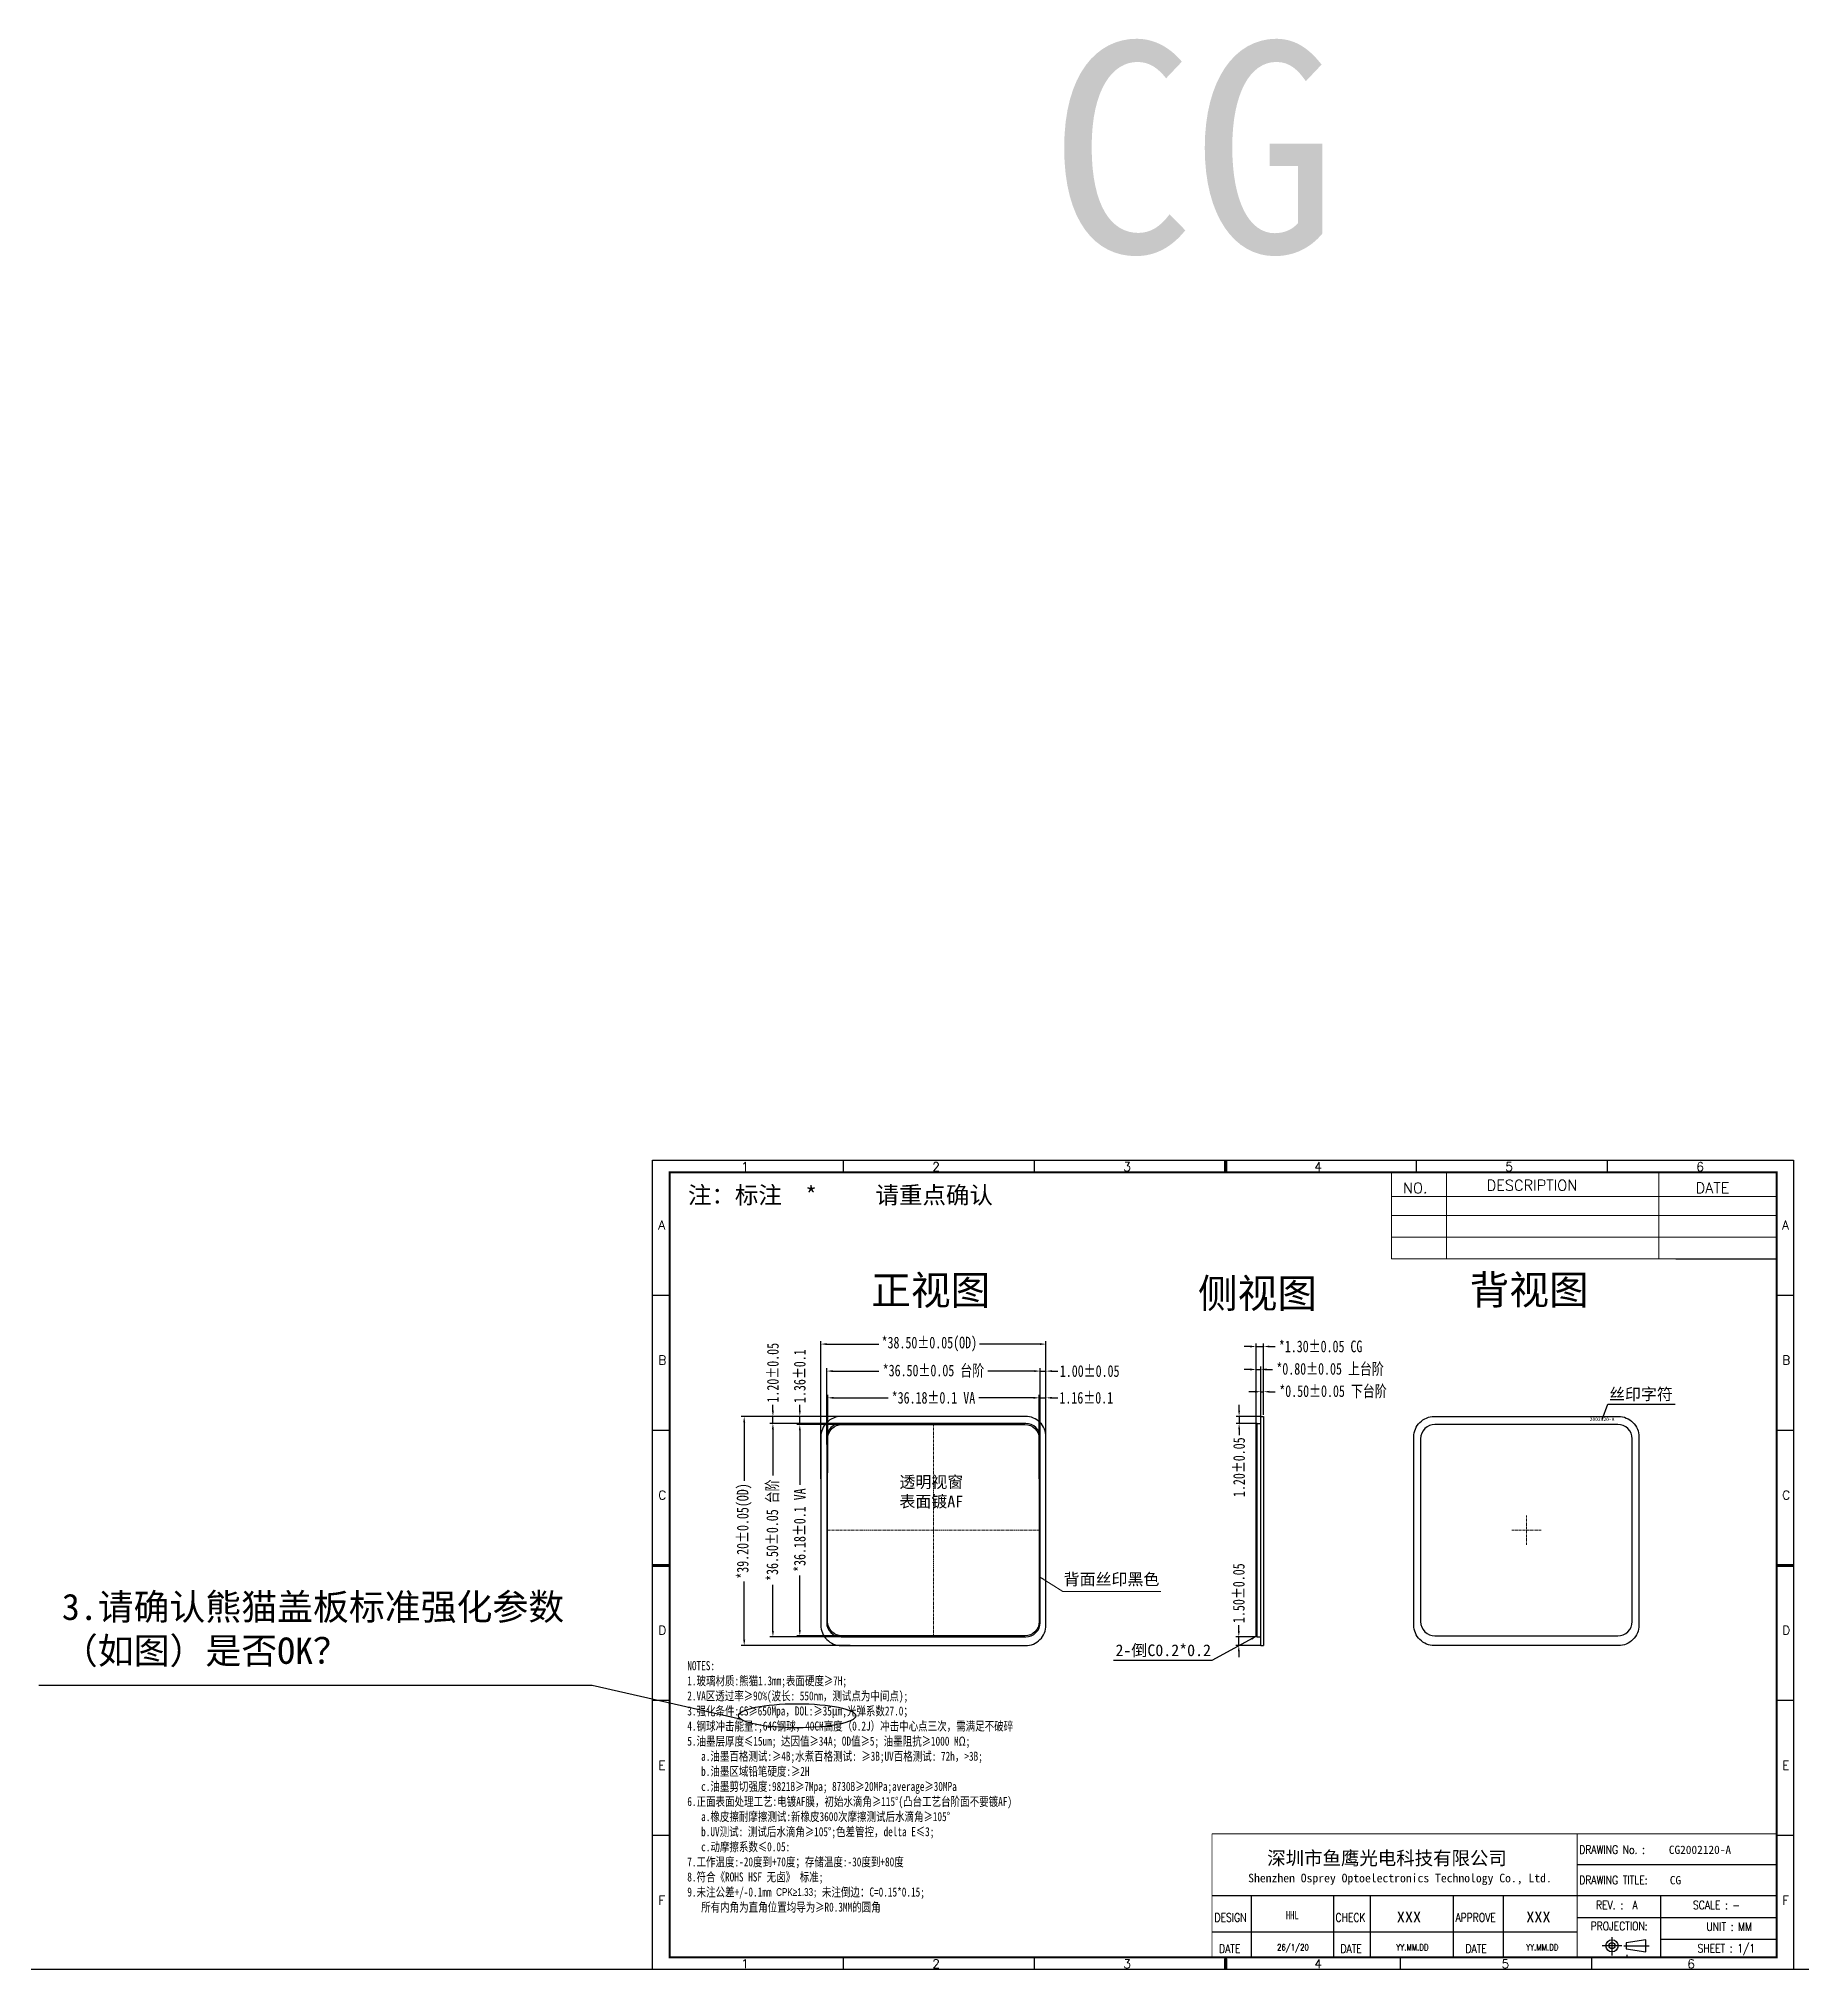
# Model space of a CAD drawing. Header units: millimetres. Extents: x -2596 to -724, y -1791 to -1070.
# Drawn here: x -2596.4 to -2294.9, y -1764 to -1432.5 of the extents above; entities that cross this region are included whole.
import ezdxf
from ezdxf.enums import TextEntityAlignment as Align

# ---------------------------------------------------------------- set-up
doc = ezdxf.new("R2010")
doc.units = ezdxf.units.MM
doc.linetypes.add('CENTER', pattern=[0.6, 0.375, -0.075, 0.075, -0.075])
for name, color, linetype in [('dim', 3, 'Continuous'), ('DIM（标注）', 3, 'Continuous'), ('lens', 6, 'Continuous')]:
    doc.layers.add(name, color=color, linetype=linetype)
doc.styles.add('RD', font='ROMAND.shx', dxfattribs={"width": 0.8})
doc.styles.add('ROMANS', font='romans.shx', dxfattribs={"bigfont": 'gbcbig.shx'})
doc.styles.get("Standard").update_dxf_attribs({"font": 'txt.shx'})
doc.styles.add('XR', font='simhei.ttf')
doc.styles.add('中文', font='')
doc.styles.add('其它汉字', font='', dxfattribs={"width": 0.85})
doc.styles.add('宋', font='', dxfattribs={"height": 2})
doc.styles.add('宋体', font='', dxfattribs={"width": 0.75})
doc.styles.get('中文').set_extended_font_data('SimSun')
doc.styles.get('其它汉字').set_extended_font_data('宋体')
doc.styles.get('宋').set_extended_font_data('SimSun')
doc.styles.get('宋体').set_extended_font_data('SimSun')
doc.dimstyles.new('DIM', dxfattribs={"dimtxt": 0.8, "dimasz": 0.8, "dimexe": 0, "dimexo": 0.5, "dimgap": 0.11, "dimtad": 0, "dimzin": 1, "dimdsep": 46, "dimtxsty": 'RD', "dimcen": 0, "dimclrd": 256, "dimclre": 256, "dimclrt": 256, "dimadec": 0, "dimazin": 0, "dimtm": 1e-09, "dimtfac": 1, "dimtofl": 0, "dimtmove": 0, "dimatfit": 3, "dimfxl": 1, "dimlwe": -1, "dimarcsym": 0})
doc.dimstyles.new('RG', dxfattribs={"dimtxt": 2, "dimasz": 1, "dimexe": 0.5, "dimexo": 0.3, "dimgap": 0.3, "dimtad": 0, "dimzin": 1, "dimdsep": 46, "dimtxsty": '宋体', "dimcen": 2.5, "dimclrd": 256, "dimclre": 256, "dimclrt": 256, "dimadec": 0, "dimazin": 2, "dimtfac": 1, "dimtmove": 0, "dimatfit": 3, "dimfxl": 1, "dimarcsym": 0})

msp = doc.modelspace()

# ---------------------------------------------------------------- texts
at = {"lineweight": 9}
for s, height, style, p in [('DESCRIPTION', 1.81596, 'ROMANS', (-2348.726, -1629.468)), ('NO.', 1.816, 'ROMANS', (-2363.044, -1629.936)), ('DATE', 1.816, 'ROMANS', (-2312.978, -1629.906)), ('深圳市鱼鹰光电科技有限公司', 2.31155, '宋体', (-2386.261, -1744.808)), ('Shenzhen Osprey Optoelectronics Technology Co., Ltd.', 1.46808, '宋体', (-2389.518, -1747.791))]:
    msp.add_text(s, height=height, dxfattribs=dict(at, style=style)).set_placement(p)
at = {"style": 'ROMANS', "width": 0.8}
for s, p in [('DRAWING No. : ', (-2332.892, -1742.908)), ('DRAWING TITLE:', (-2332.892, -1748.12)), ('DESIGN', (-2395.277, -1754.524)), ('CHECK', (-2374.585, -1754.524)), ('APPROVE', (-2354.062, -1754.524)), ('REV. :  A', (-2330.007, -1752.409)), ('SCALE : -', (-2313.434, -1752.403)), ('PROJECTION:', (-2330.94, -1755.99)), ('DATE', (-2394.495, -1759.848)), ('DATE', (-2373.728, -1759.848)), ('DATE', (-2352.346, -1759.848))]:
    msp.add_text(s, height=1.4377, dxfattribs=at).set_placement(p)
at = {"color": 4, "lineweight": 0, "style": '宋体'}
for s, height, p in [('CG2002120-A', 1.42326, (-2317.571, -1742.938)), ('CG', 1.4233, (-2317.405, -1748.137))]:
    msp.add_text(s, height=height, dxfattribs=at).set_placement(p)
at = {"style": 'ROMANS', "width": 0.8}
for s, p in [('UNIT : MM', (-2307.24, -1755.365)), ('SHEET : 1/1', (-2307.732, -1759.181))]:
    msp.add_text(s, height=1.4377, dxfattribs=at).set_placement(p, align=Align.MIDDLE)
at = {"color": 1, "width": 0.85}
for s, p in [('26/1/20', (-2384.584, -1759.434)), ('YY.MM.DD', (-2364.181, -1759.434)), ('YY.MM.DD', (-2341.975, -1759.434))]:
    msp.add_text(s, height=1.0383, dxfattribs=at).set_placement(p)
at = {"color": 1}
for s, insert, char_height, width, attachment_point, style in [('CG', (-2423.44, -1433.045), 36, 230.43966, 1, 'XR'), ('xxx', (-2362.017, -1753.411), 2.3962, 14.05556, 5, '其它汉字'), ('xxx', (-2339.878, -1753.411), 2.3962, 14.05556, 5, '其它汉字')]:
    msp.add_mtext(s, dxfattribs=dict(at, insert=insert, char_height=char_height, width=width, attachment_point=attachment_point, style=style))
at = {"char_height": 1.523, "attachment_point": 1}
for s, insert, width in [('1', (-2476.22, -1624.637), 2.58645), ('2', (-2443.552, -1624.637), 1.25847), ('3', (-2410.883, -1624.637), 3.40085), ('4', (-2378.214, -1624.637), 1.22846), ('5', (-2345.545, -1624.637), 1.27349), ('6', (-2312.877, -1624.637), 3.13057), ('A', (-2490.422, -1634.607), 8.31961), ('A', (-2298.189, -1634.607), 8.31961), ('B', (-2490.422, -1657.706), 6.06136), ('B', (-2298.189, -1657.706), 6.06136), ('C', (-2490.422, -1680.805), 6.06136), ('C', (-2298.189, -1680.805), 6.06136), ('D', (-2490.422, -1703.904), 7.74691), ('D', (-2298.189, -1703.904), 7.74691), ('E', (-2490.422, -1727.003), 9.07229), ('E', (-2298.189, -1727.003), 9.07229), ('F', (-2490.422, -1750.102), 8.20402), ('F', (-2298.189, -1750.102), 8.20402), ('1', (-2476.22, -1760.973), 2.58645), ('2', (-2443.552, -1760.973), 1.25847), ('3', (-2410.883, -1760.973), 3.40085), ('4', (-2378.214, -1760.973), 1.22846), ('5', (-2346.186, -1760.973), 1.27349), ('6', (-2314.421, -1760.973), 3.13057)]:
    msp.add_mtext(s, dxfattribs=dict(at, insert=insert, width=width))
at = {"color": 233, "insert": (-2485.453, -1709.961), "char_height": 1.548288, "width": 167.03012, "attachment_point": 1, "style": '宋体'}
msp.add_mtext('NOTES:\\P1.{\\fSimHei|b0|i0|c134|p49;玻璃材质:}熊猫1.3mm{\\fSimHei|b0|i0|c134|p49;;表面硬度≥7H;\\fSimSun|b0|i0|c134|p2;\\H0.9375x;\\C256;\\P\\H1.067x;\\C233;2.\\fSimHei|b0|i0|c134|p49;VA区透过率≥90%(波长: 550nm，测试点为中间点);\\P\\fSimSun|b0|i0|c134|p2;3.强化条件:CS≥650Mpa，DOL:\\fSimHei|b0|i0|c134|p49;\\H0.9997x;≥3\\fSimSun|b0|i0|c134|p2;5µm,光弹系数27.0；\\P4.钢球冲击能量:;64G钢球，40CM高度（0.2J）冲击中心点三次，需满足不破碎\\P5.\\fSimHei|b0|i0|c134|p49;油墨层厚度≤15um; 达因值≥34A; OD值≥5; 油墨阻抗≥1000 MΩ;\\P   a.油墨百格测试:≥4B;水煮百格测试: ≥3B;UV百格测试: 72h，>3B;\\P   b.油墨区域铅笔硬度:≥2H\\P   c.油墨剪切强度:9821B≥7Mpa; 8730B≥20MPa;average≥30MPa\\fSimSun|b0|i0|c134|p2;\\P6.\\fSimHei|b0|i0|c134|p49;正面表面处理工艺:电镀AF膜，初始水滴角≥115°(凸台工艺台阶面不要镀AF)\\P   a.橡皮擦耐摩擦测试:新橡皮3600次摩擦测试后水滴角≥105°\\P   b.UV测试: 测试后水滴角≥105°;色差管控，delta E≤3;\\P   c.动摩擦系数≤0.05:\\P\\fSimSun|b0|i0|c134|p2;7.工作温度:-20度到+70度；存储温度:-30度到+80度\\P8.符合《ROHS HSF 无卤》 标准;\\P9.未注公差+/-0.1mm \\A1;\\fArial|b0|i0|c0|p2;\\H0.8571x;CPK\\fArial|b0|i0|c134|p2;≥\\fArial|b0|i0|c0|p2;1.33\\fSimSun|b0|i0|c134|p2;;\\A0;\\H1.167x;\\C256; \\C233;未注倒边：C=0.15*0.15;\\P\\C256; \\C233;  所有内角为直角位置均导为≥R0.3MM的圆角}', dxfattribs=at)
at = {"color": 4, "lineweight": 0, "insert": (-2381.973, -1753.411), "char_height": 1.4233, "width": 14.05556, "attachment_point": 5, "style": '宋体'}
msp.add_mtext('HHL', dxfattribs=at)
at = {"layer": 'dim'}
for s, insert, char_height, width, attachment_point in [('{\\fSimSun|b0|i0|c134|p2;注：标注  \\C1;*\\C256;     请重点确认}', (-2485.343, -1628.762), 2.94389, 68.63968, 1), ('{\\fSimSun|b0|i0|c134|p2;2-倒C0.2*0.2}', (-2404.045, -1708.208), 2, 33.76189, 5)]:
    msp.add_mtext(s, dxfattribs=dict(at, insert=insert, char_height=char_height, width=width, attachment_point=attachment_point))
at = {"layer": 'dim', "color": 7, "char_height": 4.9766, "width": 181.4438, "attachment_point": 1, "style": '中文'}
for s, insert in [('正视图', (-2453.993, -1644.017)), ('侧视图', (-2398.108, -1644.554)), ('背视图', (-2351.644, -1643.954))]:
    msp.add_mtext(s, dxfattribs=dict(at, insert=insert))
at = {"layer": 'dim', "linetype": 'ByBlock', "insert": (-2322.347, -1664.388), "char_height": 2, "width": 33.76189, "attachment_point": 5}
msp.add_mtext('{\\fSimSun|b0|i0|c134|p2;丝印字符}', dxfattribs=at)
at = {"layer": 'dim', "lineweight": 5}
for s, insert, char_height, width, attachment_point in [('{\\fSimSun|b0|i0|c134|p2;2002120-A}', (-2328.993, -1668.602), 0.6, 10.12857, 5), ('{\\fSimSun|b0|i0|c134|p2;透明视窗\\P表面镀AF}', (-2449.166, -1678.315), 2, 17.06617, 1), ('{\\fSimSun|b0|i0|c134|p2;背面丝印黑色}', (-2412.893, -1696.061), 2, 33.76189, 5)]:
    msp.add_mtext(s, dxfattribs=dict(at, insert=insert, char_height=char_height, width=width, attachment_point=attachment_point))
at = {"layer": 'DIM（标注）', "insert": (-2592.423, -1711.01), "char_height": 4.5, "attachment_point": 7, "style": '宋'}
msp.add_mtext_dynamic_manual_height_columns('3.请确认熊猫盖板标准强化参数^J（如图）是否OK？', width=16.15041, gutter_width=12.5, heights=[0], dxfattribs=at).dxf.set("width", 179.28206)

# ---------------------------------------------------------------- blocks, each defined once
blk = doc.blocks.new('*D565')
at = {"layer": 'Defpoints', "color": 0}
for p in [(-2424.1, -1655.73), (-2462.6, -1679.1), (-2424.1, -1679.14)]:
    blk.add_point(p, dxfattribs=at)
at = {"layer": 'dim', "lineweight": -2}
for p, q in [((-2462.6, -1678.8), (-2462.6, -1655.23)), ((-2461.6, -1655.73), (-2452.67, -1655.73)), ((-2425.1, -1655.73), (-2435.45, -1655.73)), ((-2424.1, -1678.84), (-2424.1, -1655.23))]:
    blk.add_line(p, q, dxfattribs=at)
at = {"layer": 'dim'}
for points in [[(-2461.6, -1655.56), (-2461.6, -1655.89), (-2462.6, -1655.73)], [(-2425.1, -1655.56), (-2425.1, -1655.89), (-2424.1, -1655.73)]]:
    blk.add_solid(points, dxfattribs=at)
at = {"layer": 'dim', "insert": (-2444.06, -1655.73), "char_height": 2, "attachment_point": 5, "style": '宋体'}
blk.add_mtext('*38.50±0.05(OD)', dxfattribs=at)
blk = doc.blocks.new('*D566')
at = {"layer": 'Defpoints', "color": 0}
for p in [(-2425.26, -1664.92), (-2461.44, -1678.03), (-2425.26, -1679.05)]:
    blk.add_point(p, dxfattribs=at)
at = {"layer": 'dim', "lineweight": -2}
for p, q in [((-2461.44, -1677.73), (-2461.44, -1664.42)), ((-2425.26, -1678.75), (-2425.26, -1664.42)), ((-2460.44, -1664.92), (-2451.1, -1664.92)), ((-2426.26, -1664.92), (-2435.6, -1664.92))]:
    blk.add_line(p, q, dxfattribs=at)
at = {"layer": 'dim'}
for points in [[(-2460.44, -1664.75), (-2460.44, -1665.09), (-2461.44, -1664.92)], [(-2426.26, -1664.75), (-2426.26, -1665.09), (-2425.26, -1664.92)]]:
    blk.add_solid(points, dxfattribs=at)
at = {"layer": 'dim', "insert": (-2443.35, -1664.92), "char_height": 2, "attachment_point": 5, "style": '宋体'}
blk.add_mtext('*36.18±0.1 VA', dxfattribs=at)
blk = doc.blocks.new('*D567')
at = {"layer": 'Defpoints', "color": 0}
for p in [(-2457.99, -1669.46), (-2466.21, -1705.64), (-2457.78, -1705.64)]:
    blk.add_point(p, dxfattribs=at)
at = {"layer": 'dim', "lineweight": -2}
for p, q in [((-2458.29, -1669.46), (-2466.71, -1669.46)), ((-2466.21, -1670.46), (-2466.21, -1679.8)), ((-2466.21, -1704.64), (-2466.21, -1695.3)), ((-2458.08, -1705.64), (-2466.71, -1705.64))]:
    blk.add_line(p, q, dxfattribs=at)
at = {"layer": 'dim'}
for points in [[(-2466.37, -1670.46), (-2466.04, -1670.46), (-2466.21, -1669.46)], [(-2466.37, -1704.64), (-2466.04, -1704.64), (-2466.21, -1705.64)]]:
    blk.add_solid(points, dxfattribs=at)
at = {"layer": 'dim', "insert": (-2466.21, -1687.55), "char_height": 2, "attachment_point": 5, "rotation": 90, "style": '宋体'}
blk.add_mtext('*36.18±0.1 VA', dxfattribs=at)
blk = doc.blocks.new('*D568')
at = {"layer": 'Defpoints', "color": 0}
for p in [(-2424.1, -1664.92), (-2425.26, -1679.05), (-2424.1, -1679.14)]:
    blk.add_point(p, dxfattribs=at)
at = {"layer": 'dim', "lineweight": -2}
for p, q in [((-2425.26, -1678.75), (-2425.26, -1664.42)), ((-2424.1, -1678.84), (-2424.1, -1664.42)), ((-2426.26, -1664.92), (-2427.26, -1664.92)), ((-2425.26, -1664.92), (-2424.1, -1664.92)), ((-2423.1, -1664.92), (-2422.1, -1664.92))]:
    blk.add_line(p, q, dxfattribs=at)
at = {"layer": 'dim'}
for points in [[(-2426.26, -1664.75), (-2426.26, -1665.09), (-2425.26, -1664.92)], [(-2423.1, -1664.75), (-2423.1, -1665.09), (-2424.1, -1664.92)]]:
    blk.add_solid(points, dxfattribs=at)
at = {"layer": 'dim', "insert": (-2417.21, -1664.92), "char_height": 2, "attachment_point": 5, "style": '宋体'}
blk.add_mtext('1.16±0.1', dxfattribs=at)
blk = doc.blocks.new('*D569')
at = {"layer": 'Defpoints', "color": 0}
for p in [(-2466.21, -1668.1), (-2457.99, -1669.46), (-2457.7, -1668.1)]:
    blk.add_point(p, dxfattribs=at)
at = {"layer": 'dim', "lineweight": -2}
for p, q in [((-2466.21, -1667.1), (-2466.21, -1666.1)), ((-2458, -1668.1), (-2466.71, -1668.1)), ((-2458.29, -1669.46), (-2466.71, -1669.46)), ((-2466.21, -1669.46), (-2466.21, -1668.1)), ((-2466.21, -1670.46), (-2466.21, -1671.46))]:
    blk.add_line(p, q, dxfattribs=at)
at = {"layer": 'dim'}
for points in [[(-2466.37, -1667.1), (-2466.04, -1667.1), (-2466.21, -1668.1)], [(-2466.37, -1670.46), (-2466.04, -1670.46), (-2466.21, -1669.46)]]:
    blk.add_solid(points, dxfattribs=at)
at = {"layer": 'dim', "insert": (-2466.21, -1661.21), "char_height": 2, "attachment_point": 5, "rotation": 90, "style": '宋体'}
blk.add_mtext('1.36±0.1', dxfattribs=at)
blk = doc.blocks.new('*D570')
at = {"layer": 'Defpoints', "color": 0}
for p in [(-2457.7, -1668.1), (-2475.72, -1707.3), (-2457.32, -1707.3)]:
    blk.add_point(p, dxfattribs=at)
at = {"layer": 'dim', "lineweight": -2}
for p, q in [((-2458, -1668.1), (-2476.22, -1668.1)), ((-2475.72, -1669.1), (-2475.72, -1679.1)), ((-2475.72, -1706.3), (-2475.72, -1696.31)), ((-2457.62, -1707.3), (-2476.22, -1707.3))]:
    blk.add_line(p, q, dxfattribs=at)
at = {"layer": 'dim'}
for points in [[(-2475.88, -1669.1), (-2475.55, -1669.1), (-2475.72, -1668.1)], [(-2475.88, -1706.3), (-2475.55, -1706.3), (-2475.72, -1707.3)]]:
    blk.add_solid(points, dxfattribs=at)
at = {"layer": 'dim', "insert": (-2475.72, -1687.7), "char_height": 2, "attachment_point": 5, "rotation": 90, "style": '宋体'}
blk.add_mtext('*39.20±0.05(OD)', dxfattribs=at)
blk = doc.blocks.new('*D571')
at = {"layer": 'Defpoints', "color": 0}
for p in [(-2425.1, -1660.35), (-2461.6, -1673.2), (-2425.1, -1673.43)]:
    blk.add_point(p, dxfattribs=at)
at = {"layer": 'dim', "lineweight": -2}
for p, q in [((-2461.6, -1672.9), (-2461.6, -1659.85)), ((-2460.6, -1660.35), (-2452.69, -1660.35)), ((-2426.1, -1660.35), (-2434.02, -1660.35)), ((-2425.1, -1673.13), (-2425.1, -1659.85))]:
    blk.add_line(p, q, dxfattribs=at)
at = {"layer": 'dim'}
for points in [[(-2460.6, -1660.18), (-2460.6, -1660.51), (-2461.6, -1660.35)], [(-2426.1, -1660.18), (-2426.1, -1660.51), (-2425.1, -1660.35)]]:
    blk.add_solid(points, dxfattribs=at)
at = {"layer": 'dim', "insert": (-2443.35, -1660.35), "char_height": 2, "attachment_point": 5, "style": '宋体'}
blk.add_mtext('*36.50±0.05 {\\fSimSun|b0|i0|c134|p2;台阶}', dxfattribs=at)
blk = doc.blocks.new('*D572')
at = {"layer": 'Defpoints', "color": 0}
for p in [(-2459, -1669.3), (-2470.81, -1705.8), (-2457.86, -1705.8)]:
    blk.add_point(p, dxfattribs=at)
at = {"layer": 'dim', "lineweight": -2}
for p, q in [((-2459.3, -1669.3), (-2471.31, -1669.3)), ((-2470.81, -1670.3), (-2470.81, -1678.22)), ((-2470.81, -1704.8), (-2470.81, -1696.89)), ((-2458.16, -1705.8), (-2471.31, -1705.8))]:
    blk.add_line(p, q, dxfattribs=at)
at = {"layer": 'dim'}
for points in [[(-2470.98, -1670.3), (-2470.64, -1670.3), (-2470.81, -1669.3)], [(-2470.98, -1704.8), (-2470.64, -1704.8), (-2470.81, -1705.8)]]:
    blk.add_solid(points, dxfattribs=at)
at = {"layer": 'dim', "insert": (-2470.81, -1687.55), "char_height": 2, "attachment_point": 5, "rotation": 90, "style": '宋体'}
blk.add_mtext('*36.50±0.05 {\\fSimSun|b0|i0|c134|p2;台阶}', dxfattribs=at)
blk = doc.blocks.new('*D573')
at = {"layer": 'Defpoints', "color": 0}
for p in [(-2470.81, -1668.1), (-2458.19, -1668.1), (-2458.19, -1669.3)]:
    blk.add_point(p, dxfattribs=at)
at = {"layer": 'dim', "lineweight": -2}
for p, q in [((-2470.81, -1667.1), (-2470.81, -1666.1)), ((-2458.49, -1668.1), (-2471.31, -1668.1)), ((-2458.49, -1669.3), (-2471.31, -1669.3)), ((-2470.81, -1669.3), (-2470.81, -1668.1)), ((-2470.81, -1670.3), (-2470.81, -1671.3))]:
    blk.add_line(p, q, dxfattribs=at)
at = {"layer": 'dim'}
for points in [[(-2470.98, -1667.1), (-2470.64, -1667.1), (-2470.81, -1668.1)], [(-2470.98, -1670.3), (-2470.64, -1670.3), (-2470.81, -1669.3)]]:
    blk.add_solid(points, dxfattribs=at)
at = {"layer": 'dim', "insert": (-2470.81, -1660.63), "char_height": 2, "attachment_point": 5, "rotation": 90, "style": '宋体'}
blk.add_mtext('1.20±0.05', dxfattribs=at)
blk = doc.blocks.new('*D574')
at = {"layer": 'Defpoints', "color": 0}
for p in [(-2424.1, -1660.35), (-2425.1, -1673.43), (-2424.1, -1673.43)]:
    blk.add_point(p, dxfattribs=at)
at = {"layer": 'dim', "lineweight": -2}
for p, q in [((-2426.1, -1660.35), (-2427.1, -1660.35)), ((-2425.1, -1673.13), (-2425.1, -1659.85)), ((-2425.1, -1660.35), (-2424.1, -1660.35)), ((-2424.1, -1673.13), (-2424.1, -1659.85)), ((-2423.1, -1660.35), (-2422.1, -1660.35))]:
    blk.add_line(p, q, dxfattribs=at)
at = {"layer": 'dim'}
for points in [[(-2426.1, -1660.18), (-2426.1, -1660.51), (-2425.1, -1660.35)], [(-2423.1, -1660.18), (-2423.1, -1660.51), (-2424.1, -1660.35)]]:
    blk.add_solid(points, dxfattribs=at)
at = {"layer": 'dim', "insert": (-2416.63, -1660.35), "char_height": 2, "attachment_point": 5, "style": '宋体'}
blk.add_mtext('1.00±0.05', dxfattribs=at)
blk = doc.blocks.new('*D575')
at = {"layer": 'Defpoints', "color": 0}
for p in [(-2386.88, -1656.14), (-2386.88, -1668.1), (-2388.18, -1673.05)]:
    blk.add_point(p, dxfattribs=at)
at = {"layer": 'dim', "lineweight": -2}
for p, q in [((-2389.18, -1656.14), (-2390.18, -1656.14)), ((-2388.18, -1672.75), (-2388.18, -1655.64)), ((-2388.18, -1656.14), (-2386.88, -1656.14)), ((-2386.88, -1667.8), (-2386.88, -1655.64)), ((-2385.88, -1656.14), (-2384.88, -1656.14))]:
    blk.add_line(p, q, dxfattribs=at)
at = {"layer": 'dim'}
for points in [[(-2389.18, -1655.98), (-2389.18, -1656.31), (-2388.18, -1656.14)], [(-2385.88, -1655.98), (-2385.88, -1656.31), (-2386.88, -1656.14)]]:
    blk.add_solid(points, dxfattribs=at)
at = {"layer": 'dim', "insert": (-2377.13, -1656.14), "char_height": 2, "attachment_point": 5, "style": '宋体'}
blk.add_mtext('*1.30±0.05 CG', dxfattribs=at)
blk = doc.blocks.new('*D576')
at = {"layer": 'Defpoints', "color": 0}
for p in [(-2386.88, -1663.88), (-2387.38, -1668.1), (-2386.88, -1668.1)]:
    blk.add_point(p, dxfattribs=at)
at = {"layer": 'dim', "lineweight": -2}
for p, q in [((-2388.38, -1663.88), (-2389.38, -1663.88)), ((-2387.38, -1667.8), (-2387.38, -1663.38)), ((-2387.38, -1663.88), (-2386.88, -1663.88)), ((-2386.88, -1667.8), (-2386.88, -1663.38)), ((-2385.88, -1663.88), (-2384.88, -1663.88))]:
    blk.add_line(p, q, dxfattribs=at)
at = {"layer": 'dim'}
for points in [[(-2388.38, -1663.71), (-2388.38, -1664.04), (-2387.38, -1663.88)], [(-2385.88, -1663.71), (-2385.88, -1664.04), (-2386.88, -1663.88)]]:
    blk.add_solid(points, dxfattribs=at)
at = {"layer": 'dim', "insert": (-2375.01, -1663.88), "char_height": 2, "attachment_point": 5, "style": '宋体'}
blk.add_mtext('*0.50±0.05 {\\fSimSun|b0|i0|c134|p2;下台阶}', dxfattribs=at)
blk = doc.blocks.new('*D577')
at = {"layer": 'Defpoints', "color": 0}
for p in [(-2387.38, -1660.07), (-2388.18, -1670.61), (-2387.38, -1670.61)]:
    blk.add_point(p, dxfattribs=at)
at = {"layer": 'dim', "lineweight": -2}
for p, q in [((-2389.18, -1660.07), (-2390.18, -1660.07)), ((-2388.18, -1670.31), (-2388.18, -1659.57)), ((-2388.18, -1660.07), (-2387.38, -1660.07)), ((-2387.38, -1670.31), (-2387.38, -1659.57)), ((-2386.38, -1660.07), (-2385.38, -1660.07))]:
    blk.add_line(p, q, dxfattribs=at)
at = {"layer": 'dim'}
for points in [[(-2389.18, -1659.9), (-2389.18, -1660.24), (-2388.18, -1660.07)], [(-2386.38, -1659.9), (-2386.38, -1660.24), (-2387.38, -1660.07)]]:
    blk.add_solid(points, dxfattribs=at)
at = {"layer": 'dim', "insert": (-2375.51, -1660.07), "char_height": 2, "attachment_point": 5, "style": '宋体'}
blk.add_mtext('*0.80±0.05 {\\fSimSun|b0|i0|c134|p2;上台阶}', dxfattribs=at)
blk = doc.blocks.new('*D578')
at = {"layer": 'Defpoints', "color": 0}
for p in [(-2391.07, -1669.3), (-2387.68, -1669.3), (-2387.13, -1668.1)]:
    blk.add_point(p, dxfattribs=at)
at = {"layer": 'dim', "lineweight": -2}
for p, q in [((-2391.07, -1667.1), (-2391.07, -1666.1)), ((-2387.43, -1668.1), (-2391.57, -1668.1)), ((-2387.98, -1669.3), (-2391.57, -1669.3)), ((-2391.07, -1668.1), (-2391.07, -1669.3)), ((-2391.07, -1670.3), (-2391.07, -1671.3))]:
    blk.add_line(p, q, dxfattribs=at)
at = {"layer": 'dim'}
for points in [[(-2391.23, -1667.1), (-2390.9, -1667.1), (-2391.07, -1668.1)], [(-2391.23, -1670.3), (-2390.9, -1670.3), (-2391.07, -1669.3)]]:
    blk.add_solid(points, dxfattribs=at)
at = {"layer": 'dim', "insert": (-2391.07, -1676.78), "char_height": 2, "attachment_point": 5, "rotation": 90, "style": '宋体'}
blk.add_mtext('1.20±0.05', dxfattribs=at)
blk = doc.blocks.new('*D579')
at = {"layer": 'Defpoints', "color": 0}
for p in [(-2391.12, -1705.8), (-2387.73, -1705.8), (-2387.13, -1707.3)]:
    blk.add_point(p, dxfattribs=at)
at = {"layer": 'dim', "lineweight": -2}
for p, q in [((-2391.12, -1704.8), (-2391.12, -1703.8)), ((-2388.03, -1705.8), (-2391.62, -1705.8)), ((-2387.43, -1707.3), (-2391.62, -1707.3)), ((-2391.12, -1707.3), (-2391.12, -1705.8)), ((-2391.12, -1708.3), (-2391.12, -1709.3))]:
    blk.add_line(p, q, dxfattribs=at)
at = {"layer": 'dim'}
for points in [[(-2391.29, -1704.8), (-2390.96, -1704.8), (-2391.12, -1705.8)], [(-2391.29, -1708.3), (-2390.96, -1708.3), (-2391.12, -1707.3)]]:
    blk.add_solid(points, dxfattribs=at)
at = {"layer": 'dim', "insert": (-2391.12, -1698.33), "char_height": 2, "attachment_point": 5, "rotation": 90, "style": '宋体'}
blk.add_mtext('1.50±0.05', dxfattribs=at)

# ---------------------------------------------------------------- dimensions: what is measured, and where the dimension line sits
at = {"layer": 'dim'}
for base, p1, p2, override, picture, middle in [((-2470.809, -1668.104), (-2458.193, -1669.304), (-2458.193, -1668.104), {"dimtol": 1, "dimtp": 0.05, "dimtm": 0.05, "dimfxl": 0.2}, '*D573', (-2470.809, -1660.63)), ((-2466.206, -1668.104), (-2457.994, -1669.464), (-2457.7, -1668.104), {"dimtol": 1, "dimtp": 0.1, "dimtm": 0.1, "dimfxl": 0.2}, '*D569', (-2466.206, -1661.208)), ((-2391.068, -1669.304), (-2387.128, -1668.104), (-2387.678, -1669.304), {"dimtol": 1, "dimtp": 0.05, "dimtm": 0.05, "dimfxl": 0.2}, '*D578', (-2391.068, -1676.779)), ((-2391.124, -1705.804), (-2387.128, -1707.304), (-2387.728, -1705.804), {"dimtol": 1, "dimtp": 0.05, "dimtm": 0.05, "dimfxl": 0.2}, '*D579', (-2391.124, -1698.33))]:
    dim = msp.add_linear_dim(base=base, p1=p1, p2=p2, angle=90, dimstyle='RG', override=override, dxfattribs=at)
    dim.commit()
    dim.dimension.update_dxf_attribs({"geometry": picture, "text_midpoint": middle})
dim = msp.add_linear_dim(base=(-2424.105, -1655.727), p1=(-2462.605, -1679.1), p2=(-2424.105, -1679.139), text='*<>(OD)', dimstyle='RG', override={"dimtol": 1, "dimtp": 0.05, "dimtm": 0.05, "dimfxl": 0.2}, dxfattribs=at)
dim.commit()
dim.dimension.update_dxf_attribs({"geometry": '*D565', "text_midpoint": (-2444.063, -1655.727), "dimtype": 160})
for base, p1, p2, text, override, picture, middle in [((-2386.878, -1656.144), (-2388.178, -1673.049), (-2386.878, -1668.104), '*<> CG', {"dimtol": 1, "dimtp": 0.05, "dimtm": 0.05, "dimfxl": 0.2}, '*D575', (-2377.129, -1656.144)), ((-2425.105, -1660.347), (-2461.605, -1673.202), (-2425.105, -1673.435), '*<> {\\fSimSun|b0|i0|c134|p2;台阶}', {"dimtol": 1, "dimtp": 0.05, "dimtm": 0.05, "dimfxl": 0.2}, '*D571', (-2443.355, -1660.347)), ((-2387.378, -1660.071), (-2388.178, -1670.605), (-2387.378, -1670.605), '*<> {\\fSimSun|b0|i0|c134|p2;上台阶}', {"dimtol": 1, "dimtp": 0.05, "dimtm": 0.05, "dimfxl": 0.2}, '*D577', (-2375.509, -1660.071)), ((-2386.878, -1663.877), (-2387.378, -1668.104), (-2386.878, -1668.104), '*<> {\\fSimSun|b0|i0|c134|p2;下台阶}', {"dimtol": 1, "dimtp": 0.05, "dimtm": 0.05, "dimfxl": 0.2}, '*D576', (-2375.009, -1663.877)), ((-2425.265, -1664.921), (-2461.445, -1678.031), (-2425.265, -1679.048), '*<> VA', {"dimtol": 1, "dimtp": 0.1, "dimtm": 0.1, "dimfxl": 0.2}, '*D566', (-2443.355, -1664.921))]:
    dim = msp.add_linear_dim(base=base, p1=p1, p2=p2, text=text, dimstyle='RG', override=override, dxfattribs=at)
    dim.commit()
    dim.dimension.update_dxf_attribs({"geometry": picture, "text_midpoint": middle})
for base, p1, p2, override, picture, middle in [((-2424.105, -1660.347), (-2425.105, -1673.435), (-2424.105, -1673.435), {"dimtol": 1, "dimtp": 0.05, "dimtm": 0.05, "dimfxl": 0.2}, '*D574', (-2416.63, -1660.347)), ((-2424.105, -1664.921), (-2425.265, -1679.048), (-2424.105, -1679.139), {"dimtol": 1, "dimtp": 0.1, "dimtm": 0.1, "dimfxl": 0.2}, '*D568', (-2417.208, -1664.921))]:
    dim = msp.add_linear_dim(base=base, p1=p1, p2=p2, dimstyle='RG', override=override, dxfattribs=at)
    dim.commit()
    dim.dimension.update_dxf_attribs({"geometry": picture, "text_midpoint": middle})
for base, p1, p2, text, override, picture, middle in [((-2475.717, -1707.304), (-2457.7, -1668.104), (-2457.324, -1707.304), '*<>(OD)', {"dimtol": 1, "dimtp": 0.05, "dimtm": 0.05, "dimfxl": 0.2}, '*D570', (-2475.717, -1687.704)), ((-2470.809, -1705.804), (-2458.998, -1669.304), (-2457.863, -1705.804), '*<> {\\fSimSun|b0|i0|c134|p2;台阶}', {"dimtol": 1, "dimtp": 0.05, "dimtm": 0.05, "dimfxl": 0.2}, '*D572', (-2470.809, -1687.554)), ((-2466.206, -1705.644), (-2457.994, -1669.464), (-2457.781, -1705.644), '*<> VA', {"dimtol": 1, "dimtp": 0.1, "dimtm": 0.1, "dimfxl": 0.2}, '*D567', (-2466.206, -1687.554))]:
    dim = msp.add_linear_dim(base=base, p1=p1, p2=p2, angle=90, text=text, dimstyle='RG', override=override, dxfattribs=at)
    dim.commit()
    dim.dimension.update_dxf_attribs({"geometry": picture, "text_midpoint": middle})

# ---------------------------------------------------------------- linework, layer by layer
for p, q in [((-2458.712, -1626.369), (-2458.712, -1624.293)), ((-2426.043, -1626.369), (-2426.043, -1624.293)), ((-2360.705, -1626.369), (-2360.705, -1624.293)), ((-2328.037, -1626.369), (-2328.037, -1624.293)), ((-2488.453, -1647.392), (-2491.38, -1647.392)), ((-2296.219, -1647.392), (-2299.147, -1647.392)), ((-2488.453, -1670.491), (-2491.38, -1670.491)), ((-2296.219, -1670.491), (-2299.147, -1670.491)), ((-2488.453, -1716.689), (-2491.38, -1716.689)), ((-2296.219, -1716.689), (-2299.147, -1716.689)), ((-2488.453, -1739.788), (-2491.38, -1739.788)), ((-2296.219, -1739.788), (-2299.147, -1739.788)), ((-2333.262, -1744.748), (-2299.147, -1744.748)), ((-2395.712, -1750.056), (-2299.147, -1750.056)), ((-2389, -1750.056), (-2389, -1760.783)), ((-2374.945, -1750.056), (-2374.945, -1760.694)), ((-2368.681, -1750.056), (-2368.681, -1760.783)), ((-2354.476, -1750.056), (-2354.476, -1760.694)), ((-2345.933, -1750.056), (-2345.933, -1760.783)), ((-2318.972, -1750.056), (-2318.972, -1760.694)), ((-2333.262, -1753.784), (-2299.147, -1753.784)), ((-2395.712, -1756.285), (-2333.262, -1756.285)), ((-2318.972, -1757.514), (-2299.147, -1757.514)), ((-2458.712, -1762.705), (-2458.712, -1760.629)), ((-2426.043, -1762.705), (-2426.043, -1760.629)), ((-2363.453, -1762.705), (-2363.453, -1760.629)), ((-2330.767, -1762.705), (-2330.767, -1760.629))]:
    msp.add_line(p, q)
at = {"color": 7}
for p in [(-2316.363, -1641.133), (-2299.147, -1707.467)]:
    msp.add_line(p, (-2299.147, -1641.133), dxfattribs=at)
at = {"color": 1, "linetype": 'CENTER', "lineweight": 5}
for p, q in [((-2443.355, -1705.594), (-2443.355, -1669.514)), ((-2461.395, -1687.554), (-2425.315, -1687.554)), ((-2339.431, -1687.554), (-2344.431, -1687.554)), ((-2341.931, -1690.054), (-2341.931, -1685.054))]:
    msp.add_line(p, q, dxfattribs=at)
at = {"ltscale": 0.8}
for p, q in [((-2327.29, -1760.326), (-2327.29, -1757.182)), ((-2325.59, -1758.645), (-2328.953, -1758.645)), ((-2325.278, -1758.643), (-2320.928, -1758.643))]:
    msp.add_line(p, q, dxfattribs=at)
at = {"color": 1}
msp.add_xline((-2946.946, -1762.705), (-1, 0), dxfattribs=at)
msp.add_lwpolyline([(-2491.38, -1624.293), (-2296.219, -1624.293), (-2296.219, -1762.705), (-2491.38, -1762.705), (-2491.38, -1624.293)])
for points in [[(-2393.374, -1626.369, 0, 2.64, 0), (-2393.374, -1625.265, 0.528, 0.528, 0), (-2393.374, -1624.293, 0.528, 0.528, 0)], [(-2488.453, -1693.59, 0, 2.64, 0), (-2489.557, -1693.59, 0.528, 0.528, 0), (-2491.38, -1693.59, 0.528, 0.528, 0)], [(-2299.173, -1693.59, 0, 2.64, 0), (-2298.069, -1693.59, 0.528, 0.528, 0), (-2296.245, -1693.59, 0.528, 0.528, 0)], [(-2393.374, -1760.629, 0, 2.64, 0), (-2393.374, -1761.733, 0.528, 0.528, 0), (-2393.374, -1762.705, 0.528, 0.528, 0)]]:
    msp.add_lwpolyline(points, format="xyseb")
at = {"color": 7, "linetype": 'Continuous', "const_width": 0.336}
msp.add_lwpolyline([(-2488.453, -1760.629), (-2299.147, -1760.629), (-2299.147, -1626.369), (-2488.453, -1626.369)], close=True, dxfattribs=at)
at = {"lineweight": 9}
for points in [[(-2364.978, -1626.369), (-2364.978, -1637.442), (-2299.147, -1637.442)], [(-2355.582, -1626.369), (-2355.582, -1637.442)], [(-2319.286, -1626.369), (-2319.286, -1637.442)], [(-2364.978, -1630.06), (-2364.978, -1641.133), (-2299.147, -1641.133)], [(-2364.978, -1630.506), (-2299.147, -1630.506)], [(-2355.582, -1630.06), (-2355.582, -1641.133)], [(-2319.286, -1630.06), (-2319.286, -1641.133)]]:
    msp.add_lwpolyline(points, dxfattribs=at)
msp.add_lwpolyline([(-2299.147, -1633.751), (-2364.978, -1633.751)], close=True, dxfattribs=at)
msp.add_lwpolyline([(-2299.147, -1633.751), (-2364.978, -1633.751)], close=True, dxfattribs=at)
at = {"color": 1}
for points in [[(-2458.995, -1669.464), (-2427.715, -1669.464, -0.4142136), (-2425.265, -1671.914), (-2425.265, -1703.194, -0.4142136), (-2427.715, -1705.644), (-2458.995, -1705.644, -0.4142136), (-2461.445, -1703.194), (-2461.445, -1671.914, -0.4142136)], [(-2326.291, -1669.464), (-2357.571, -1669.464, 0.4142136), (-2360.021, -1671.914), (-2360.021, -1703.194, 0.4142136), (-2357.571, -1705.644), (-2326.291, -1705.644, 0.4142136), (-2323.841, -1703.194), (-2323.841, -1671.914, 0.4142136)]]:
    msp.add_lwpolyline(points, format="xyb", close=True, dxfattribs=at)
at = {"const_width": 0.156}
for points in [[(-2395.712, -1760.629), (-2395.711, -1739.481)], [(-2395.711, -1739.481), (-2299.147, -1739.481)], [(-2395.711, -1739.481), (-2299.147, -1739.481)], [(-2394.96, -1739.481), (-2299.433, -1739.481)], [(-2394.96, -1739.481), (-2299.433, -1739.481)], [(-2333.262, -1760.694), (-2333.262, -1739.481)]]:
    msp.add_lwpolyline(points, dxfattribs=at)
msp.add_lwpolyline([(-2324.857, -1758.122), (-2324.857, -1759.164), (-2321.499, -1759.684), (-2321.499, -1757.602)], close=True)
at = {"color": 7, "linetype": 'Continuous'}
msp.add_lwpolyline([(-2324.693, -1760.481), (-2324.693, -1760.197)], dxfattribs=at)
for centre, radius in [((-2327.29, -1758.643), 1.041), ((-2327.29, -1758.641), 0.521)]:
    msp.add_circle(centre, radius)
at = {"color": 1}
msp.add_ellipse((-2466.679, -1719.308), major_axis=(-10.038, 0), ratio=0.2052832, dxfattribs=at)
at = {"layer": 'lens', "linetype": 'Continuous'}
for p, q in [((-2388.178, -1669.504), (-2387.978, -1669.304)), ((-2388.178, -1705.604), (-2388.178, -1669.504)), ((-2387.978, -1705.804), (-2387.978, -1669.304)), ((-2387.978, -1669.304), (-2387.378, -1669.304)), ((-2387.378, -1707.304), (-2387.378, -1668.104)), ((-2387.378, -1668.104), (-2386.878, -1668.104)), ((-2386.878, -1668.104), (-2386.878, -1707.304)), ((-2388.178, -1705.604), (-2387.978, -1705.804)), ((-2387.978, -1705.804), (-2387.378, -1705.804)), ((-2387.378, -1707.304), (-2386.878, -1707.304))]:
    msp.add_line(p, q, dxfattribs=at)
for points in [[(-2462.605, -1703.804, 0.4142136), (-2459.105, -1707.304), (-2427.605, -1707.304, 0.4142136), (-2424.105, -1703.804), (-2424.105, -1671.604, 0.4142136), (-2427.605, -1668.104), (-2459.105, -1668.104, 0.4142136), (-2462.605, -1671.604)], [(-2322.681, -1703.804, -0.4142136), (-2326.181, -1707.304), (-2357.681, -1707.304, -0.4142136), (-2361.181, -1703.804), (-2361.181, -1671.604, -0.4142136), (-2357.681, -1668.104), (-2326.181, -1668.104, -0.4142136), (-2322.681, -1671.604)]]:
    msp.add_lwpolyline(points, format="xyb", close=True, dxfattribs=at)
at = {"layer": 'lens', "color": 2, "linetype": 'Continuous'}
msp.add_lwpolyline([(-2425.105, -1671.754, 0.4142136), (-2427.555, -1669.304), (-2459.155, -1669.304, 0.4142136), (-2461.605, -1671.754), (-2461.605, -1703.354, 0.4142136), (-2459.155, -1705.804), (-2427.555, -1705.804, 0.4142136), (-2425.105, -1703.354)], format="xyb", close=True, dxfattribs=at)
at = {"layer": 'lens', "lineweight": 5}
for points in [[(-2387.378, -1669.304), (-2387.978, -1669.304)], [(-2387.378, -1705.804), (-2387.978, -1705.804)]]:
    msp.add_lwpolyline(points, dxfattribs=at)

msp.set_redraw_order([(e.dxf.handle, doc.entitydb.next_handle()) for e in msp.query("TEXT MTEXT ATTDEF DIMENSION ARC_DIMENSION")])  # texts and dimensions are drawn at this point

# ---------------------------------------------------------------- leaders
at = {"layer": 'dim', "color": 1, "lineweight": 5}
for points in [[(-2328.993, -1668.602), (-2328.006, -1666.02), (-2316.504, -1666.02)], [(-2476.187, -1719.969), (-2501.746, -1714.149), (-2596.376, -1714.149)]]:
    msp.add_leader(points, dimstyle='DIM', override={"dimgap": 0.11, "dimtad": 0}, dxfattribs=at)
at = {"layer": 'dim', "lineweight": 5}
msp.add_leader([(-2425.2, -1695.513), (-2421.216, -1698.048), (-2404.452, -1698.048)], dimstyle='DIM', override={"dimgap": 0.11, "dimtad": 0, "dimfxl": 1.25, "dimlwd": 5, "dimlwe": 5, "dimarcsym": 1}, dxfattribs=at)
at = {"layer": 'dim'}
msp.add_leader([(-2388.078, -1705.704), (-2395.725, -1709.871), (-2412.541, -1709.871)], dimstyle='RG', override={"dimtol": 1, "dimtp": 0.1, "dimtm": 0.1, "dimfxl": 0.2}, dxfattribs=at)

doc.saveas('drawing.dxf')
